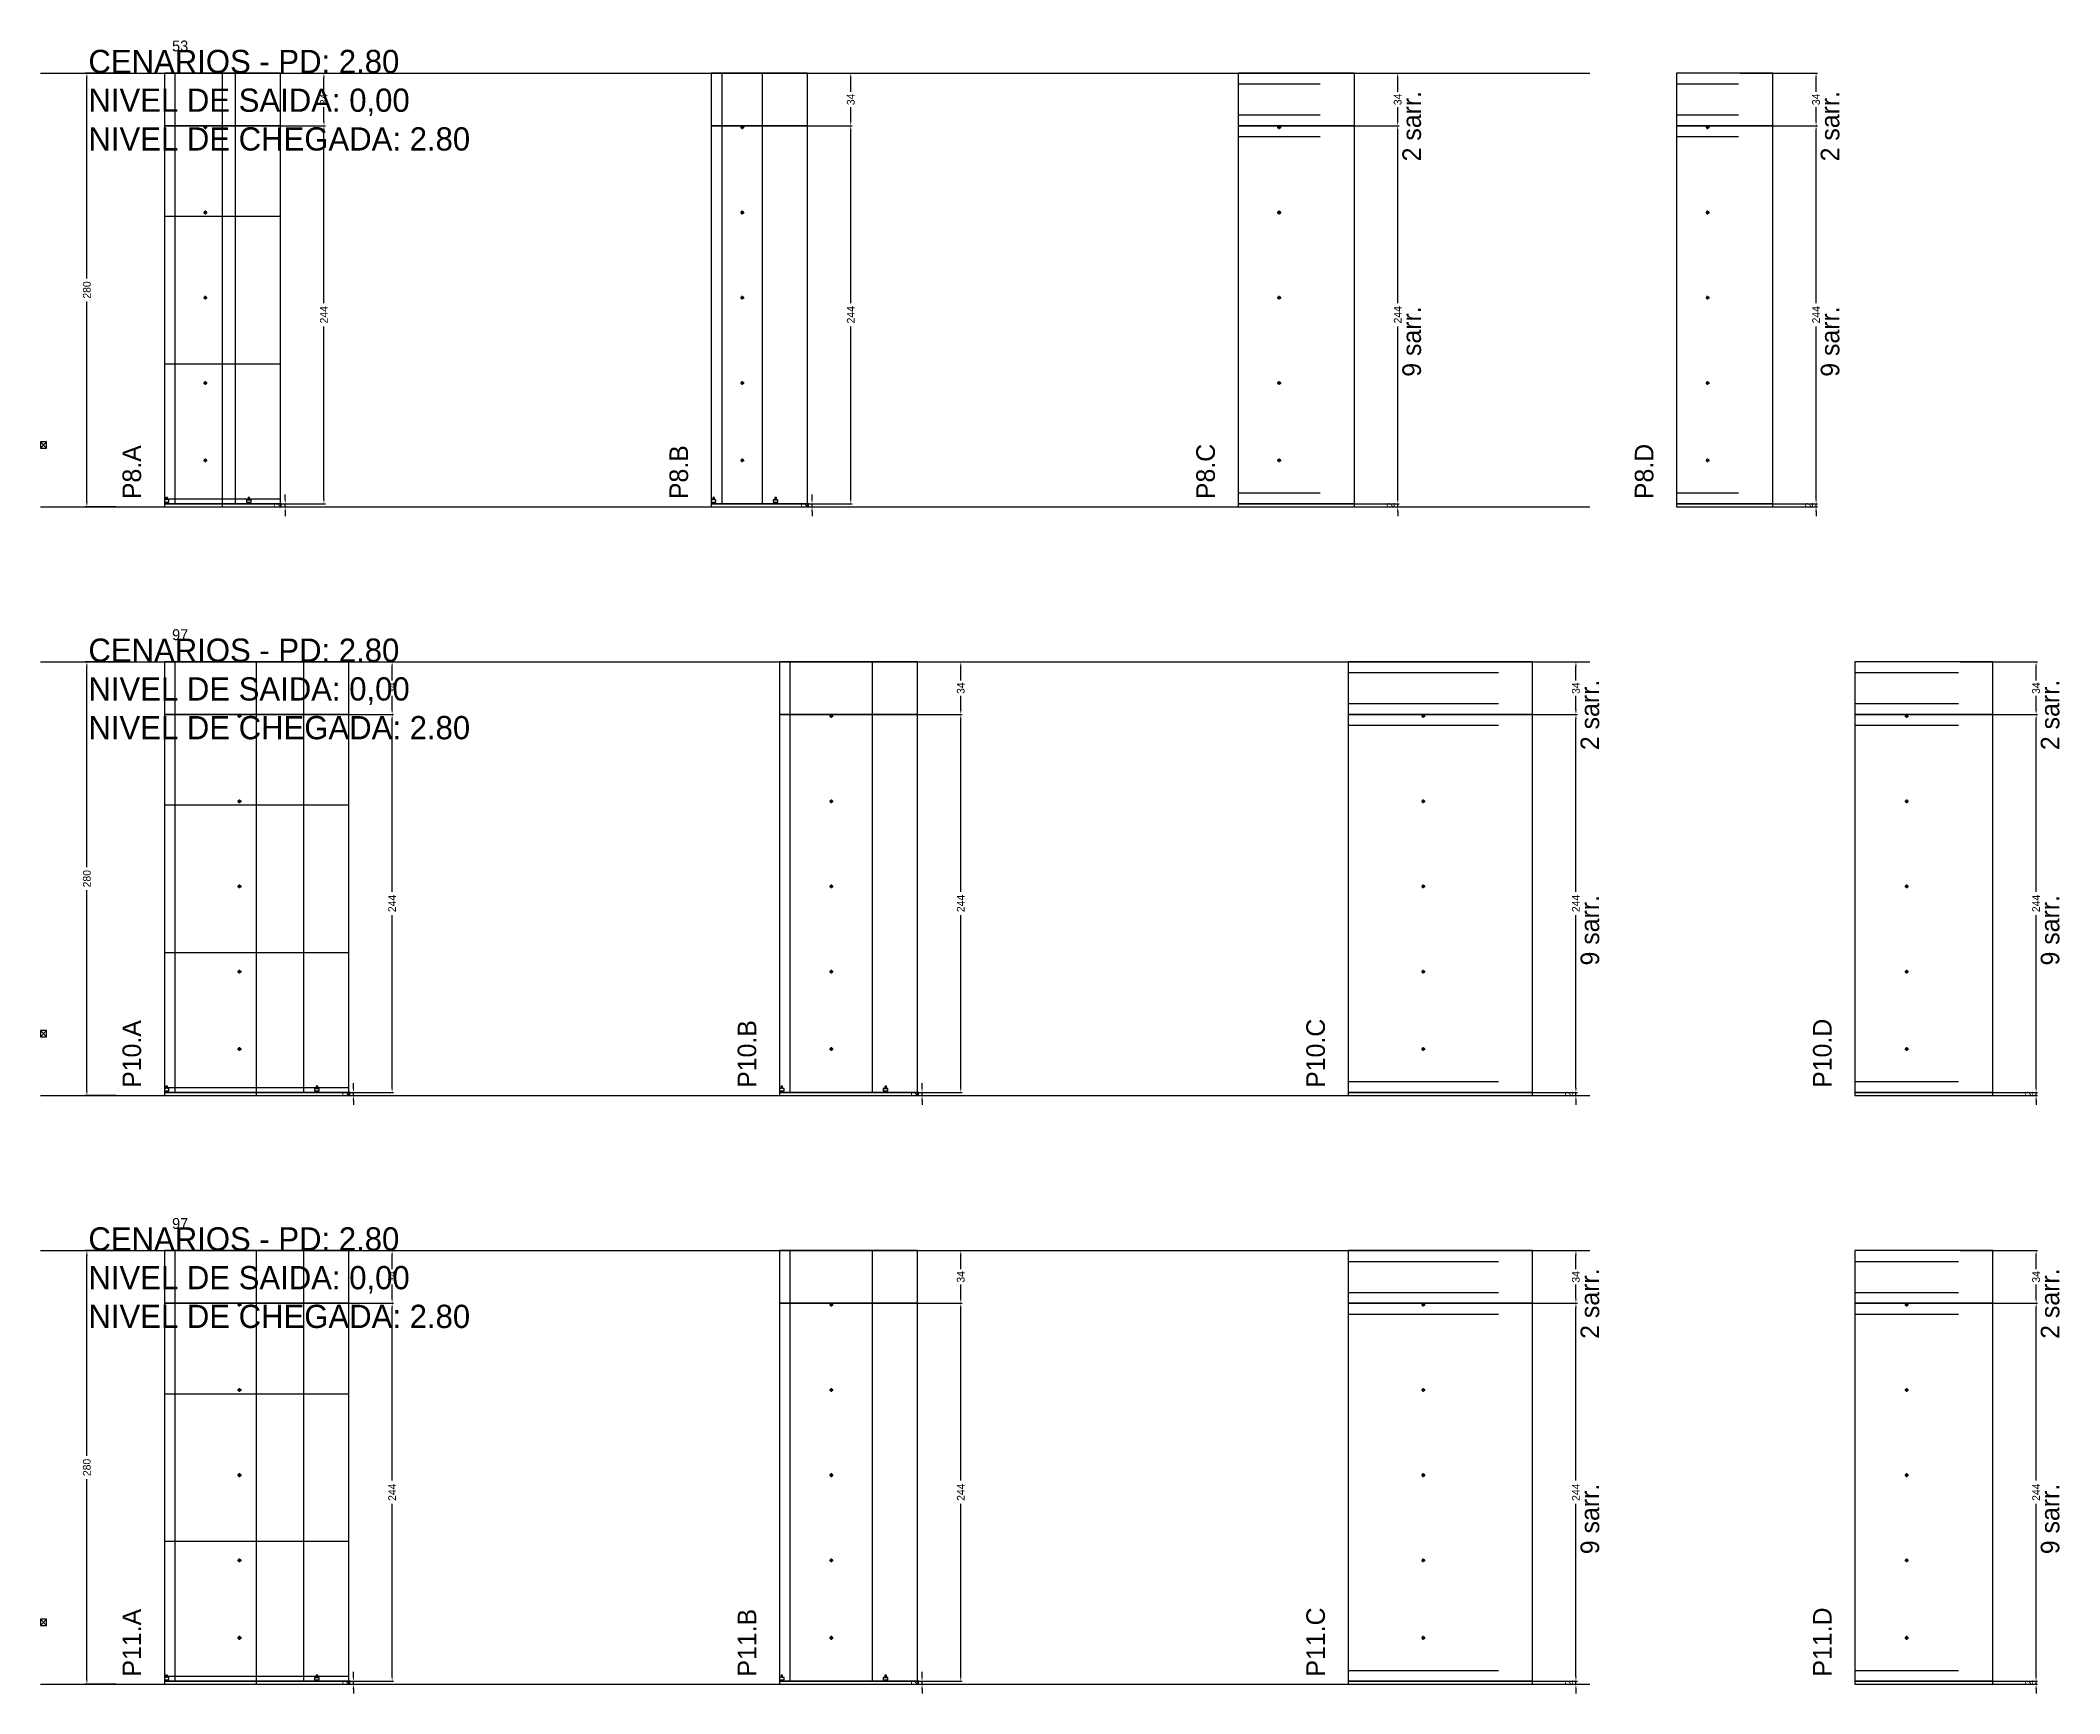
# Model space of a CAD drawing. Header units: centimetres. Extents: x -12000 to 4120, y -3806 to 2716.
# Drawn here: x -7000 to -5697, y -1526 to -459 of the extents above; entities that cross this region are included whole.
import ezdxf

# ---------------------------------------------------------------- set-up
doc = ezdxf.new("R2010")
doc.units = ezdxf.units.CM
doc.linetypes.add('DASHED', pattern=[2, -2])
for name, color, linetype in [('COTA', 241, 'Continuous'), ('COTAS FURACAO', 16, 'Continuous'), ('Madeira', 30, 'Continuous'), ('NOMENCLATURA', 7, 'Continuous'), ('Nível', 160, 'Continuous'), ('Painéis', 200, 'Continuous'), ('Perfil Metálico', 150, 'Continuous'), ('SARR_2.2x7', 40, 'Continuous'), ('SARRAFO DE PRESSAO', 200, 'Continuous'), ('texto', 7, 'Continuous')]:
    doc.layers.add(name, color=color, linetype=linetype)
doc.dimstyles.new('PAINEL-NOVA', dxfattribs={"dimtxt": 5, "dimasz": 3, "dimexe": 1, "dimexo": 1, "dimgap": 1, "dimtad": 1, "dimcen": 2.5, "dimazin": 3, "dimtfac": 1, "dimtmove": 0, "dimatfit": 3})

msp = doc.modelspace()

# ---------------------------------------------------------------- texts
at = {"layer": 'NOMENCLATURA'}
for s, p in [('CENARIOS - PD: 2.80', (-6969, -480)), ('NIVEL DE SAIDA: 0,00', (-6969, -505)), ('NIVEL DE CHEGADA: 2.80', (-6969, -530)), ('CENARIOS - PD: 2.80', (-6969, -860)), ('NIVEL DE SAIDA: 0,00', (-6969, -885)), ('NIVEL DE CHEGADA: 2.80', (-6969, -910)), ('CENARIOS - PD: 2.80', (-6969, -1240)), ('NIVEL DE SAIDA: 0,00', (-6969, -1265)), ('NIVEL DE CHEGADA: 2.80', (-6969, -1290))]:
    msp.add_text(s, height=15, dxfattribs=at).set_placement(p)
for s, p in [('2 sarr.', (-6109, -537)), ('2 sarr.', (-5839, -537)), ('9 sarr.', (-6109, -676)), ('9 sarr.', (-5839, -676)), ('P8.A', (-6935, -755)), ('P8.B', (-6582, -755)), ('P8.C', (-6242, -755)), ('P8.D', (-5959, -755)), ('2 sarr.', (-5994, -917)), ('2 sarr.', (-5697, -917)), ('9 sarr.', (-5994, -1056)), ('9 sarr.', (-5697, -1056)), ('P10.A', (-6935, -1135)), ('P10.B', (-6538, -1135)), ('P10.C', (-6171, -1135)), ('P10.D', (-5844, -1135)), ('2 sarr.', (-5994, -1297)), ('2 sarr.', (-5697, -1297)), ('9 sarr.', (-5994, -1436)), ('9 sarr.', (-5697, -1436)), ('P11.A', (-6935, -1515)), ('P11.B', (-6538, -1515)), ('P11.C', (-6171, -1515)), ('P11.D', (-5844, -1515))]:
    msp.add_text(s, height=12, rotation=90, dxfattribs=at).set_placement(p)
at = {"layer": 'texto'}
for s, p in [('53', (-6915, -466)), ('97', (-6915, -846)), ('97', (-6915, -1226))]:
    msp.add_text(s, height=7, dxfattribs=at).set_placement(p)

# ---------------------------------------------------------------- blocks, each defined once
blk = doc.blocks.new('_CLOSEDFILLED')
at = {"color": 0, "linetype": 'BYBLOCK'}
blk.add_solid([(-1, 0.16), (0, 0), (-1, -0.16)], dxfattribs=at)
blk = doc.blocks.new('*D79')
for p, q in [((-6951, -1240), (-6971, -1240)), ((-6970, -1372.5), (-6970, -1243)), ((-6970, -1517), (-6970, -1387.5)), ((-6951, -1520), (-6971, -1520))]:
    blk.add_line(p, q)
at = {"layer": 'Defpoints'}
for p in [(-6950, -1240), (-6970, -1520), (-6950, -1520)]:
    blk.add_point(p, dxfattribs=at)
at = {"layer": 'COTA', "xscale": 3, "yscale": 3}
for p, rotation in [((-6970, -1240), 90), ((-6970, -1520), 270)]:
    blk.add_blockref('_CLOSEDFILLED', p, dxfattribs=dict(at, rotation=rotation))
at = {"layer": 'COTA', "insert": (-6970, -1380), "char_height": 5, "attachment_point": 5, "rotation": 90}
blk.add_mtext('280', dxfattribs=at)
blk = doc.blocks.new('MULDURA')
at = {"layer": 'Paineis'}
for p, q in [((0, 0), (4, 4)), ((4, 0), (0, 4))]:
    blk.add_line(p, q, dxfattribs=at)
blk.add_lwpolyline([(0, 0), (4, 0), (4, 4), (0, 4)], close=True, dxfattribs=at)
blk = doc.blocks.new('*D81')
for p, q in [((-6822, -1274), (-6772, -1274)), ((-6773, -1388.5), (-6773, -1277)), ((-6773, -1515), (-6773, -1403.5)), ((-6822, -1518), (-6772, -1518))]:
    blk.add_line(p, q)
at = {"layer": 'Defpoints'}
for p in [(-6823, -1274), (-6823, -1518), (-6773, -1518)]:
    blk.add_point(p, dxfattribs=at)
at = {"layer": 'COTA', "xscale": 3, "yscale": 3}
for p, rotation in [((-6773, -1274), 90), ((-6773, -1518), 270)]:
    blk.add_blockref('_CLOSEDFILLED', p, dxfattribs=dict(at, rotation=rotation))
at = {"layer": 'COTA', "insert": (-6773, -1396), "char_height": 5, "attachment_point": 5, "rotation": 90}
blk.add_mtext('244', dxfattribs=at)
blk = doc.blocks.new('*D82')
for p, q in [((-6822, -1240), (-6772, -1240)), ((-6773, -1252), (-6773, -1243)), ((-6773, -1271), (-6773, -1262)), ((-6822, -1274), (-6772, -1274))]:
    blk.add_line(p, q)
at = {"layer": 'Defpoints'}
for p in [(-6823, -1240), (-6823, -1274), (-6773, -1274)]:
    blk.add_point(p, dxfattribs=at)
at = {"layer": 'COTA', "xscale": 3, "yscale": 3}
for p, rotation in [((-6773, -1240), 90), ((-6773, -1274), 270)]:
    blk.add_blockref('_CLOSEDFILLED', p, dxfattribs=dict(at, rotation=rotation))
at = {"layer": 'COTA', "insert": (-6773, -1257), "char_height": 5, "attachment_point": 5, "rotation": 90}
blk.add_mtext('34', dxfattribs=at)
blk = doc.blocks.new('SLIPTEE')
at = {"layer": 'Paineis'}
blk.add_lwpolyline([(0, 0), (3, 0), (3, 1.5), (2, 1.5), (2, 3), (1, 3), (1, 1.5), (0, 1.5)], close=True, dxfattribs=at)
blk = doc.blocks.new('SLIPTDD')
at = {"layer": 'Paineis'}
blk.add_line((0, 1.5), (3, 1.5), dxfattribs=at)
blk.add_lwpolyline([(0, 0), (3, 0), (3, 1.5), (2, 1.5), (2, 3), (1, 3), (1, 1.5), (0, 1.5)], close=True, dxfattribs=at)
blk = doc.blocks.new('furacao')
at = {"layer": 'COTAS FURACAO'}
for p, q in [((-1.2, 0), (1.2, 0)), ((0, -1.2), (0, 1.2))]:
    blk.add_line(p, q, dxfattribs=at)
blk.add_circle((0, 0), 0.8, dxfattribs=at)
blk = doc.blocks.new('*D84')
for p, q in [((-6455, -1274), (-6405, -1274)), ((-6406, -1388.5), (-6406, -1277)), ((-6406, -1515), (-6406, -1403.5)), ((-6455, -1518), (-6405, -1518))]:
    blk.add_line(p, q)
at = {"layer": 'Defpoints'}
for p in [(-6456, -1274), (-6456, -1518), (-6406, -1518)]:
    blk.add_point(p, dxfattribs=at)
at = {"layer": 'COTA', "xscale": 3, "yscale": 3}
for p, rotation in [((-6406, -1274), 90), ((-6406, -1518), 270)]:
    blk.add_blockref('_CLOSEDFILLED', p, dxfattribs=dict(at, rotation=rotation))
at = {"layer": 'COTA', "insert": (-6406, -1396), "char_height": 5, "attachment_point": 5, "rotation": 90}
blk.add_mtext('244', dxfattribs=at)
blk = doc.blocks.new('*D85')
for p, q in [((-6455, -1240), (-6405, -1240)), ((-6406, -1252), (-6406, -1243)), ((-6406, -1271), (-6406, -1262)), ((-6455, -1274), (-6405, -1274))]:
    blk.add_line(p, q)
at = {"layer": 'Defpoints'}
for p in [(-6456, -1240), (-6456, -1274), (-6406, -1274)]:
    blk.add_point(p, dxfattribs=at)
at = {"layer": 'COTA', "xscale": 3, "yscale": 3}
for p, rotation in [((-6406, -1240), 90), ((-6406, -1274), 270)]:
    blk.add_blockref('_CLOSEDFILLED', p, dxfattribs=dict(at, rotation=rotation))
at = {"layer": 'COTA', "insert": (-6406, -1257), "char_height": 5, "attachment_point": 5, "rotation": 90}
blk.add_mtext('34', dxfattribs=at)
blk = doc.blocks.new('*D87')
for p, q in [((-6058, -1274), (-6008, -1274)), ((-6009, -1388.5), (-6009, -1277)), ((-6009, -1515), (-6009, -1403.5)), ((-6058, -1518), (-6008, -1518))]:
    blk.add_line(p, q)
at = {"layer": 'Defpoints'}
for p in [(-6059, -1274), (-6059, -1518), (-6009, -1518)]:
    blk.add_point(p, dxfattribs=at)
at = {"layer": 'COTA', "xscale": 3, "yscale": 3}
for p, rotation in [((-6009, -1274), 90), ((-6009, -1518), 270)]:
    blk.add_blockref('_CLOSEDFILLED', p, dxfattribs=dict(at, rotation=rotation))
at = {"layer": 'COTA', "insert": (-6009, -1396), "char_height": 5, "attachment_point": 5, "rotation": 90}
blk.add_mtext('244', dxfattribs=at)
blk = doc.blocks.new('*D88')
for p, q in [((-6058, -1240), (-6008, -1240)), ((-6009, -1252), (-6009, -1243)), ((-6009, -1271), (-6009, -1262)), ((-6058, -1274), (-6008, -1274))]:
    blk.add_line(p, q)
at = {"layer": 'Defpoints'}
for p in [(-6059, -1240), (-6059, -1274), (-6009, -1274)]:
    blk.add_point(p, dxfattribs=at)
at = {"layer": 'COTA', "xscale": 3, "yscale": 3}
for p, rotation in [((-6009, -1240), 90), ((-6009, -1274), 270)]:
    blk.add_blockref('_CLOSEDFILLED', p, dxfattribs=dict(at, rotation=rotation))
at = {"layer": 'COTA', "insert": (-6009, -1257), "char_height": 5, "attachment_point": 5, "rotation": 90}
blk.add_mtext('34', dxfattribs=at)
blk = doc.blocks.new('*D90')
for p, q in [((-5761, -1274), (-5711, -1274)), ((-5712, -1388.5), (-5712, -1277)), ((-5712, -1515), (-5712, -1403.5)), ((-5761, -1518), (-5711, -1518))]:
    blk.add_line(p, q)
at = {"layer": 'Defpoints'}
for p in [(-5762, -1274), (-5762, -1518), (-5712, -1518)]:
    blk.add_point(p, dxfattribs=at)
at = {"layer": 'COTA', "xscale": 3, "yscale": 3}
for p, rotation in [((-5712, -1274), 90), ((-5712, -1518), 270)]:
    blk.add_blockref('_CLOSEDFILLED', p, dxfattribs=dict(at, rotation=rotation))
at = {"layer": 'COTA', "insert": (-5712, -1396), "char_height": 5, "attachment_point": 5, "rotation": 90}
blk.add_mtext('244', dxfattribs=at)
blk = doc.blocks.new('*D91')
for p, q in [((-5761, -1240), (-5711, -1240)), ((-5712, -1252), (-5712, -1243)), ((-5712, -1271), (-5712, -1262)), ((-5761, -1274), (-5711, -1274))]:
    blk.add_line(p, q)
at = {"layer": 'Defpoints'}
for p in [(-5762, -1240), (-5762, -1274), (-5712, -1274)]:
    blk.add_point(p, dxfattribs=at)
at = {"layer": 'COTA', "xscale": 3, "yscale": 3}
for p, rotation in [((-5712, -1240), 90), ((-5712, -1274), 270)]:
    blk.add_blockref('_CLOSEDFILLED', p, dxfattribs=dict(at, rotation=rotation))
at = {"layer": 'COTA', "insert": (-5712, -1257), "char_height": 5, "attachment_point": 5, "rotation": 90}
blk.add_mtext('34', dxfattribs=at)
blk = doc.blocks.new('*D53')
for p, q in [((-6951, -860), (-6971, -860)), ((-6970, -992.5), (-6970, -863)), ((-6970, -1137), (-6970, -1007.5)), ((-6951, -1140), (-6971, -1140))]:
    blk.add_line(p, q)
at = {"layer": 'Defpoints'}
for p in [(-6950, -860), (-6970, -1140), (-6950, -1140)]:
    blk.add_point(p, dxfattribs=at)
at = {"layer": 'COTA', "xscale": 3, "yscale": 3}
for p, rotation in [((-6970, -860), 90), ((-6970, -1140), 270)]:
    blk.add_blockref('_CLOSEDFILLED', p, dxfattribs=dict(at, rotation=rotation))
at = {"layer": 'COTA', "insert": (-6970, -1000), "char_height": 5, "attachment_point": 5, "rotation": 90}
blk.add_mtext('280', dxfattribs=at)
blk = doc.blocks.new('*D55')
for p, q in [((-6822, -894), (-6772, -894)), ((-6773, -1008.5), (-6773, -897)), ((-6773, -1135), (-6773, -1023.5)), ((-6822, -1138), (-6772, -1138))]:
    blk.add_line(p, q)
at = {"layer": 'Defpoints'}
for p in [(-6823, -894), (-6823, -1138), (-6773, -1138)]:
    blk.add_point(p, dxfattribs=at)
at = {"layer": 'COTA', "xscale": 3, "yscale": 3}
for p, rotation in [((-6773, -894), 90), ((-6773, -1138), 270)]:
    blk.add_blockref('_CLOSEDFILLED', p, dxfattribs=dict(at, rotation=rotation))
at = {"layer": 'COTA', "insert": (-6773, -1016), "char_height": 5, "attachment_point": 5, "rotation": 90}
blk.add_mtext('244', dxfattribs=at)
blk = doc.blocks.new('*D56')
for p, q in [((-6822, -860), (-6772, -860)), ((-6773, -872), (-6773, -863)), ((-6773, -891), (-6773, -882)), ((-6822, -894), (-6772, -894))]:
    blk.add_line(p, q)
at = {"layer": 'Defpoints'}
for p in [(-6823, -860), (-6823, -894), (-6773, -894)]:
    blk.add_point(p, dxfattribs=at)
at = {"layer": 'COTA', "xscale": 3, "yscale": 3}
for p, rotation in [((-6773, -860), 90), ((-6773, -894), 270)]:
    blk.add_blockref('_CLOSEDFILLED', p, dxfattribs=dict(at, rotation=rotation))
at = {"layer": 'COTA', "insert": (-6773, -877), "char_height": 5, "attachment_point": 5, "rotation": 90}
blk.add_mtext('34', dxfattribs=at)
blk = doc.blocks.new('*D58')
for p, q in [((-6455, -894), (-6405, -894)), ((-6406, -1008.5), (-6406, -897)), ((-6406, -1135), (-6406, -1023.5)), ((-6455, -1138), (-6405, -1138))]:
    blk.add_line(p, q)
at = {"layer": 'Defpoints'}
for p in [(-6456, -894), (-6456, -1138), (-6406, -1138)]:
    blk.add_point(p, dxfattribs=at)
at = {"layer": 'COTA', "xscale": 3, "yscale": 3}
for p, rotation in [((-6406, -894), 90), ((-6406, -1138), 270)]:
    blk.add_blockref('_CLOSEDFILLED', p, dxfattribs=dict(at, rotation=rotation))
at = {"layer": 'COTA', "insert": (-6406, -1016), "char_height": 5, "attachment_point": 5, "rotation": 90}
blk.add_mtext('244', dxfattribs=at)
blk = doc.blocks.new('*D59')
for p, q in [((-6455, -860), (-6405, -860)), ((-6406, -872), (-6406, -863)), ((-6406, -891), (-6406, -882)), ((-6455, -894), (-6405, -894))]:
    blk.add_line(p, q)
at = {"layer": 'Defpoints'}
for p in [(-6456, -860), (-6456, -894), (-6406, -894)]:
    blk.add_point(p, dxfattribs=at)
at = {"layer": 'COTA', "xscale": 3, "yscale": 3}
for p, rotation in [((-6406, -860), 90), ((-6406, -894), 270)]:
    blk.add_blockref('_CLOSEDFILLED', p, dxfattribs=dict(at, rotation=rotation))
at = {"layer": 'COTA', "insert": (-6406, -877), "char_height": 5, "attachment_point": 5, "rotation": 90}
blk.add_mtext('34', dxfattribs=at)
blk = doc.blocks.new('*D61')
for p, q in [((-6058, -894), (-6008, -894)), ((-6009, -1008.5), (-6009, -897)), ((-6009, -1135), (-6009, -1023.5)), ((-6058, -1138), (-6008, -1138))]:
    blk.add_line(p, q)
at = {"layer": 'Defpoints'}
for p in [(-6059, -894), (-6059, -1138), (-6009, -1138)]:
    blk.add_point(p, dxfattribs=at)
at = {"layer": 'COTA', "xscale": 3, "yscale": 3}
for p, rotation in [((-6009, -894), 90), ((-6009, -1138), 270)]:
    blk.add_blockref('_CLOSEDFILLED', p, dxfattribs=dict(at, rotation=rotation))
at = {"layer": 'COTA', "insert": (-6009, -1016), "char_height": 5, "attachment_point": 5, "rotation": 90}
blk.add_mtext('244', dxfattribs=at)
blk = doc.blocks.new('*D62')
for p, q in [((-6058, -860), (-6008, -860)), ((-6009, -872), (-6009, -863)), ((-6009, -891), (-6009, -882)), ((-6058, -894), (-6008, -894))]:
    blk.add_line(p, q)
at = {"layer": 'Defpoints'}
for p in [(-6059, -860), (-6059, -894), (-6009, -894)]:
    blk.add_point(p, dxfattribs=at)
at = {"layer": 'COTA', "xscale": 3, "yscale": 3}
for p, rotation in [((-6009, -860), 90), ((-6009, -894), 270)]:
    blk.add_blockref('_CLOSEDFILLED', p, dxfattribs=dict(at, rotation=rotation))
at = {"layer": 'COTA', "insert": (-6009, -877), "char_height": 5, "attachment_point": 5, "rotation": 90}
blk.add_mtext('34', dxfattribs=at)
blk = doc.blocks.new('*D64')
for p, q in [((-5761, -894), (-5711, -894)), ((-5712, -1008.5), (-5712, -897)), ((-5712, -1135), (-5712, -1023.5)), ((-5761, -1138), (-5711, -1138))]:
    blk.add_line(p, q)
at = {"layer": 'Defpoints'}
for p in [(-5762, -894), (-5762, -1138), (-5712, -1138)]:
    blk.add_point(p, dxfattribs=at)
at = {"layer": 'COTA', "xscale": 3, "yscale": 3}
for p, rotation in [((-5712, -894), 90), ((-5712, -1138), 270)]:
    blk.add_blockref('_CLOSEDFILLED', p, dxfattribs=dict(at, rotation=rotation))
at = {"layer": 'COTA', "insert": (-5712, -1016), "char_height": 5, "attachment_point": 5, "rotation": 90}
blk.add_mtext('244', dxfattribs=at)
blk = doc.blocks.new('*D65')
for p, q in [((-5761, -860), (-5711, -860)), ((-5712, -872), (-5712, -863)), ((-5712, -891), (-5712, -882)), ((-5761, -894), (-5711, -894))]:
    blk.add_line(p, q)
at = {"layer": 'Defpoints'}
for p in [(-5762, -860), (-5762, -894), (-5712, -894)]:
    blk.add_point(p, dxfattribs=at)
at = {"layer": 'COTA', "xscale": 3, "yscale": 3}
for p, rotation in [((-5712, -860), 90), ((-5712, -894), 270)]:
    blk.add_blockref('_CLOSEDFILLED', p, dxfattribs=dict(at, rotation=rotation))
at = {"layer": 'COTA', "insert": (-5712, -877), "char_height": 5, "attachment_point": 5, "rotation": 90}
blk.add_mtext('34', dxfattribs=at)
blk = doc.blocks.new('*D27')
for p, q in [((-6951, -480), (-6971, -480)), ((-6970, -612.5), (-6970, -483)), ((-6970, -757), (-6970, -627.5)), ((-6951, -760), (-6971, -760))]:
    blk.add_line(p, q)
at = {"layer": 'Defpoints'}
for p in [(-6950, -480), (-6970, -760), (-6950, -760)]:
    blk.add_point(p, dxfattribs=at)
at = {"layer": 'COTA', "xscale": 3, "yscale": 3}
for p, rotation in [((-6970, -480), 90), ((-6970, -760), 270)]:
    blk.add_blockref('_CLOSEDFILLED', p, dxfattribs=dict(at, rotation=rotation))
at = {"layer": 'COTA', "insert": (-6970, -620), "char_height": 5, "attachment_point": 5, "rotation": 90}
blk.add_mtext('280', dxfattribs=at)
blk = doc.blocks.new('*D29')
for p, q in [((-6866, -514), (-6816, -514)), ((-6817, -628.5), (-6817, -517)), ((-6817, -755), (-6817, -643.5)), ((-6866, -758), (-6816, -758))]:
    blk.add_line(p, q)
at = {"layer": 'Defpoints'}
for p in [(-6867, -514), (-6867, -758), (-6817, -758)]:
    blk.add_point(p, dxfattribs=at)
at = {"layer": 'COTA', "xscale": 3, "yscale": 3}
for p, rotation in [((-6817, -514), 90), ((-6817, -758), 270)]:
    blk.add_blockref('_CLOSEDFILLED', p, dxfattribs=dict(at, rotation=rotation))
at = {"layer": 'COTA', "insert": (-6817, -636), "char_height": 5, "attachment_point": 5, "rotation": 90}
blk.add_mtext('244', dxfattribs=at)
blk = doc.blocks.new('*D30')
for p, q in [((-6866, -480), (-6816, -480)), ((-6817, -492), (-6817, -483)), ((-6817, -511), (-6817, -502)), ((-6866, -514), (-6816, -514))]:
    blk.add_line(p, q)
at = {"layer": 'Defpoints'}
for p in [(-6867, -480), (-6867, -514), (-6817, -514)]:
    blk.add_point(p, dxfattribs=at)
at = {"layer": 'COTA', "xscale": 3, "yscale": 3}
for p, rotation in [((-6817, -480), 90), ((-6817, -514), 270)]:
    blk.add_blockref('_CLOSEDFILLED', p, dxfattribs=dict(at, rotation=rotation))
at = {"layer": 'COTA', "insert": (-6817, -497), "char_height": 5, "attachment_point": 5, "rotation": 90}
blk.add_mtext('34', dxfattribs=at)
blk = doc.blocks.new('*D32')
for p, q in [((-6526, -514), (-6476, -514)), ((-6477, -628.5), (-6477, -517)), ((-6477, -755), (-6477, -643.5)), ((-6526, -758), (-6476, -758))]:
    blk.add_line(p, q)
at = {"layer": 'Defpoints'}
for p in [(-6527, -514), (-6527, -758), (-6477, -758)]:
    blk.add_point(p, dxfattribs=at)
at = {"layer": 'COTA', "xscale": 3, "yscale": 3}
for p, rotation in [((-6477, -514), 90), ((-6477, -758), 270)]:
    blk.add_blockref('_CLOSEDFILLED', p, dxfattribs=dict(at, rotation=rotation))
at = {"layer": 'COTA', "insert": (-6477, -636), "char_height": 5, "attachment_point": 5, "rotation": 90}
blk.add_mtext('244', dxfattribs=at)
blk = doc.blocks.new('*D33')
for p, q in [((-6526, -480), (-6476, -480)), ((-6477, -492), (-6477, -483)), ((-6477, -511), (-6477, -502)), ((-6526, -514), (-6476, -514))]:
    blk.add_line(p, q)
at = {"layer": 'Defpoints'}
for p in [(-6527, -480), (-6527, -514), (-6477, -514)]:
    blk.add_point(p, dxfattribs=at)
at = {"layer": 'COTA', "xscale": 3, "yscale": 3}
for p, rotation in [((-6477, -480), 90), ((-6477, -514), 270)]:
    blk.add_blockref('_CLOSEDFILLED', p, dxfattribs=dict(at, rotation=rotation))
at = {"layer": 'COTA', "insert": (-6477, -497), "char_height": 5, "attachment_point": 5, "rotation": 90}
blk.add_mtext('34', dxfattribs=at)
blk = doc.blocks.new('*D35')
for p, q in [((-6173, -514), (-6123, -514)), ((-6124, -628.5), (-6124, -517)), ((-6124, -755), (-6124, -643.5)), ((-6173, -758), (-6123, -758))]:
    blk.add_line(p, q)
at = {"layer": 'Defpoints'}
for p in [(-6174, -514), (-6174, -758), (-6124, -758)]:
    blk.add_point(p, dxfattribs=at)
at = {"layer": 'COTA', "xscale": 3, "yscale": 3}
for p, rotation in [((-6124, -514), 90), ((-6124, -758), 270)]:
    blk.add_blockref('_CLOSEDFILLED', p, dxfattribs=dict(at, rotation=rotation))
at = {"layer": 'COTA', "insert": (-6124, -636), "char_height": 5, "attachment_point": 5, "rotation": 90}
blk.add_mtext('244', dxfattribs=at)
blk = doc.blocks.new('*D36')
for p, q in [((-6173, -480), (-6123, -480)), ((-6124, -492), (-6124, -483)), ((-6124, -511), (-6124, -502)), ((-6173, -514), (-6123, -514))]:
    blk.add_line(p, q)
at = {"layer": 'Defpoints'}
for p in [(-6174, -480), (-6174, -514), (-6124, -514)]:
    blk.add_point(p, dxfattribs=at)
at = {"layer": 'COTA', "xscale": 3, "yscale": 3}
for p, rotation in [((-6124, -480), 90), ((-6124, -514), 270)]:
    blk.add_blockref('_CLOSEDFILLED', p, dxfattribs=dict(at, rotation=rotation))
at = {"layer": 'COTA', "insert": (-6124, -497), "char_height": 5, "attachment_point": 5, "rotation": 90}
blk.add_mtext('34', dxfattribs=at)
blk = doc.blocks.new('*D38')
for p, q in [((-5903, -514), (-5853, -514)), ((-5854, -628.5), (-5854, -517)), ((-5854, -755), (-5854, -643.5)), ((-5903, -758), (-5853, -758))]:
    blk.add_line(p, q)
at = {"layer": 'Defpoints'}
for p in [(-5904, -514), (-5904, -758), (-5854, -758)]:
    blk.add_point(p, dxfattribs=at)
at = {"layer": 'COTA', "xscale": 3, "yscale": 3}
for p, rotation in [((-5854, -514), 90), ((-5854, -758), 270)]:
    blk.add_blockref('_CLOSEDFILLED', p, dxfattribs=dict(at, rotation=rotation))
at = {"layer": 'COTA', "insert": (-5854, -636), "char_height": 5, "attachment_point": 5, "rotation": 90}
blk.add_mtext('244', dxfattribs=at)
blk = doc.blocks.new('*D39')
for p, q in [((-5903, -480), (-5853, -480)), ((-5854, -492), (-5854, -483)), ((-5854, -511), (-5854, -502)), ((-5903, -514), (-5853, -514))]:
    blk.add_line(p, q)
at = {"layer": 'Defpoints'}
for p in [(-5904, -480), (-5904, -514), (-5854, -514)]:
    blk.add_point(p, dxfattribs=at)
at = {"layer": 'COTA', "xscale": 3, "yscale": 3}
for p, rotation in [((-5854, -480), 90), ((-5854, -514), 270)]:
    blk.add_blockref('_CLOSEDFILLED', p, dxfattribs=dict(at, rotation=rotation))
at = {"layer": 'COTA', "insert": (-5854, -497), "char_height": 5, "attachment_point": 5, "rotation": 90}
blk.add_mtext('34', dxfattribs=at)

# ---------------------------------------------------------------- dimensions: what is measured, and where the dimension line sits
at = {"layer": 'COTA'}
for base, p1, p2, picture, middle in [((-6970, -760), (-6950, -760), (-6950, -480), '*D27', (-6970, -620)), ((-6817, -514), (-6867, -514), (-6867, -480), '*D30', (-6817, -497)), ((-6477, -514), (-6527, -514), (-6527, -480), '*D33', (-6477, -497)), ((-6124, -514), (-6174, -514), (-6174, -480), '*D36', (-6124, -497)), ((-5854, -514), (-5904, -514), (-5904, -480), '*D39', (-5854, -497)), ((-6817, -758), (-6867, -758), (-6867, -514), '*D29', (-6817, -636)), ((-6477, -758), (-6527, -758), (-6527, -514), '*D32', (-6477, -636)), ((-6124, -758), (-6174, -758), (-6174, -514), '*D35', (-6124, -636)), ((-5854, -758), (-5904, -758), (-5904, -514), '*D38', (-5854, -636)), ((-6970, -1140), (-6950, -1140), (-6950, -860), '*D53', (-6970, -1000)), ((-6773, -894), (-6823, -894), (-6823, -860), '*D56', (-6773, -877)), ((-6406, -894), (-6456, -894), (-6456, -860), '*D59', (-6406, -877)), ((-6009, -894), (-6059, -894), (-6059, -860), '*D62', (-6009, -877)), ((-5712, -894), (-5762, -894), (-5762, -860), '*D65', (-5712, -877)), ((-6773, -1138), (-6823, -1138), (-6823, -894), '*D55', (-6773, -1016)), ((-6406, -1138), (-6456, -1138), (-6456, -894), '*D58', (-6406, -1016)), ((-6009, -1138), (-6059, -1138), (-6059, -894), '*D61', (-6009, -1016)), ((-5712, -1138), (-5762, -1138), (-5762, -894), '*D64', (-5712, -1016)), ((-6970, -1520), (-6950, -1520), (-6950, -1240), '*D79', (-6970, -1380)), ((-6773, -1274), (-6823, -1274), (-6823, -1240), '*D82', (-6773, -1257)), ((-6406, -1274), (-6456, -1274), (-6456, -1240), '*D85', (-6406, -1257)), ((-6009, -1274), (-6059, -1274), (-6059, -1240), '*D88', (-6009, -1257)), ((-5712, -1274), (-5762, -1274), (-5762, -1240), '*D91', (-5712, -1257)), ((-6773, -1518), (-6823, -1518), (-6823, -1274), '*D81', (-6773, -1396)), ((-6406, -1518), (-6456, -1518), (-6456, -1274), '*D84', (-6406, -1396)), ((-6009, -1518), (-6059, -1518), (-6059, -1274), '*D87', (-6009, -1396)), ((-5712, -1518), (-5762, -1518), (-5762, -1274), '*D90', (-5712, -1396))]:
    dim = msp.add_linear_dim(base=base, p1=p1, p2=p2, angle=90, dimstyle='PAINEL-NOVA', dxfattribs=at)
    dim.commit()
    dim.dimension.update_dxf_attribs({"geometry": picture, "text_midpoint": middle})
for base, p1, p2 in [((-6842, -760), (-6867, -760), (-6867, -758)), ((-6502, -760), (-6527, -760), (-6527, -758)), ((-6124, -760), (-6174, -760), (-6174, -758)), ((-5854, -760), (-5904, -760), (-5904, -758)), ((-6798, -1140), (-6823, -1140), (-6823, -1138)), ((-6431, -1140), (-6456, -1140), (-6456, -1138)), ((-6009, -1140), (-6059, -1140), (-6059, -1138)), ((-5712, -1140), (-5762, -1140), (-5762, -1138)), ((-6798, -1520), (-6823, -1520), (-6823, -1518)), ((-6431, -1520), (-6456, -1520), (-6456, -1518)), ((-6009, -1520), (-6059, -1520), (-6059, -1518)), ((-5712, -1520), (-5762, -1520), (-5762, -1518))]:
    msp.add_linear_dim(base=base, p1=p1, p2=p2, angle=90, dimstyle='PAINEL-NOVA', dxfattribs=at).render()

# ---------------------------------------------------------------- linework, layer by layer
at = {"layer": 'Madeira'}
for points in [[(-6920, -572.4), (-6845, -572.4)], [(-6920, -667.6), (-6845, -667.6)], [(-6920, -952.4), (-6801, -952.4)], [(-6920, -1047.6), (-6801, -1047.6)], [(-6920, -1332.4), (-6801, -1332.4)], [(-6920, -1427.6), (-6801, -1427.6)]]:
    msp.add_lwpolyline(points, dxfattribs=at)
at = {"layer": 'Nível', "linetype": 'DASHED'}
for points in [[(-7000, -480), (-6000, -480)], [(-7000, -760), (-6000, -760)], [(-7000, -860), (-6000, -860)], [(-7000, -1140), (-6000, -1140)], [(-7000, -1240), (-6000, -1240)], [(-7000, -1520), (-6000, -1520)]]:
    msp.add_lwpolyline(points, dxfattribs=at)
at = {"layer": 'Painéis'}
for points in [[(-6920, -514), (-6845, -514), (-6845, -480), (-6920, -480)], [(-6920, -760), (-6845, -760), (-6845, -480), (-6920, -480)], [(-6567, -514), (-6505, -514), (-6505, -480), (-6567, -480)], [(-6227, -514), (-6152, -514), (-6152, -480), (-6227, -480)], [(-5944, -514), (-5882, -514), (-5882, -480), (-5944, -480)], [(-6920, -758), (-6845, -758), (-6845, -514), (-6920, -514)], [(-6567, -758), (-6505, -758), (-6505, -514), (-6567, -514)], [(-6227, -758), (-6152, -758), (-6152, -514), (-6227, -514)], [(-5944, -758), (-5882, -758), (-5882, -514), (-5944, -514)], [(-6920, -760), (-6845, -760), (-6845, -758), (-6920, -758)], [(-6567, -760), (-6505, -760), (-6505, -758), (-6567, -758)], [(-6227, -760), (-6152, -760), (-6152, -758), (-6227, -758)], [(-5944, -760), (-5882, -760), (-5882, -758), (-5944, -758)], [(-6920, -894), (-6801, -894), (-6801, -860), (-6920, -860)], [(-6920, -1140), (-6801, -1140), (-6801, -860), (-6920, -860)], [(-6523, -894), (-6434, -894), (-6434, -860), (-6523, -860)], [(-6156, -894), (-6037, -894), (-6037, -860), (-6156, -860)], [(-5829, -894), (-5740, -894), (-5740, -860), (-5829, -860)], [(-6920, -1138), (-6801, -1138), (-6801, -894), (-6920, -894)], [(-6523, -1138), (-6434, -1138), (-6434, -894), (-6523, -894)], [(-6156, -1138), (-6037, -1138), (-6037, -894), (-6156, -894)], [(-5829, -1138), (-5740, -1138), (-5740, -894), (-5829, -894)], [(-6920, -1140), (-6801, -1140), (-6801, -1138), (-6920, -1138)], [(-6523, -1140), (-6434, -1140), (-6434, -1138), (-6523, -1138)], [(-6156, -1140), (-6037, -1140), (-6037, -1138), (-6156, -1138)], [(-5829, -1140), (-5740, -1140), (-5740, -1138), (-5829, -1138)], [(-6920, -1274), (-6801, -1274), (-6801, -1240), (-6920, -1240)], [(-6920, -1520), (-6801, -1520), (-6801, -1240), (-6920, -1240)], [(-6523, -1274), (-6434, -1274), (-6434, -1240), (-6523, -1240)], [(-6156, -1274), (-6037, -1274), (-6037, -1240), (-6156, -1240)], [(-5829, -1274), (-5740, -1274), (-5740, -1240), (-5829, -1240)], [(-6920, -1518), (-6801, -1518), (-6801, -1274), (-6920, -1274)], [(-6523, -1518), (-6434, -1518), (-6434, -1274), (-6523, -1274)], [(-6156, -1518), (-6037, -1518), (-6037, -1274), (-6156, -1274)], [(-5829, -1518), (-5740, -1518), (-5740, -1274), (-5829, -1274)], [(-6920, -1520), (-6801, -1520), (-6801, -1518), (-6920, -1518)], [(-6523, -1520), (-6434, -1520), (-6434, -1518), (-6523, -1518)], [(-6156, -1520), (-6037, -1520), (-6037, -1518), (-6156, -1518)], [(-5829, -1520), (-5740, -1520), (-5740, -1518), (-5829, -1518)]]:
    msp.add_lwpolyline(points, close=True, dxfattribs=at)
at = {"layer": 'Perfil Metálico'}
for p, q in [((-6882.5, -760), (-6882.5, -480)), ((-6860.5, -1140), (-6860.5, -860)), ((-6860.5, -1520), (-6860.5, -1240))]:
    msp.add_line(p, q, dxfattribs=at)
at = {"layer": 'SARR_2.2x7'}
for points in [[(-6913, -514), (-6913, -480)], [(-6874, -514), (-6874, -480)], [(-6560, -514), (-6560, -480)], [(-6534, -514), (-6534, -480)], [(-6227, -487), (-6174, -487)], [(-5944, -487), (-5904, -487)], [(-6227, -507), (-6174, -507)], [(-5944, -507), (-5904, -507)], [(-6227, -521), (-6174, -521)], [(-5944, -521), (-5904, -521)], [(-6227, -751), (-6174, -751)], [(-5944, -751), (-5904, -751)], [(-6913, -894), (-6913, -860)], [(-6830, -894), (-6830, -860)], [(-6516, -894), (-6516, -860)], [(-6463, -894), (-6463, -860)], [(-6156, -867), (-6059, -867)], [(-5829, -867), (-5762, -867)], [(-6156, -887), (-6059, -887)], [(-5829, -887), (-5762, -887)], [(-6156, -901), (-6059, -901)], [(-5829, -901), (-5762, -901)], [(-6156, -1131), (-6059, -1131)], [(-5829, -1131), (-5762, -1131)], [(-6913, -1274), (-6913, -1240)], [(-6830, -1274), (-6830, -1240)], [(-6516, -1274), (-6516, -1240)], [(-6463, -1274), (-6463, -1240)], [(-6156, -1247), (-6059, -1247)], [(-5829, -1247), (-5762, -1247)], [(-6156, -1267), (-6059, -1267)], [(-5829, -1267), (-5762, -1267)], [(-6156, -1281), (-6059, -1281)], [(-5829, -1281), (-5762, -1281)], [(-6156, -1511), (-6059, -1511)], [(-5829, -1511), (-5762, -1511)]]:
    msp.add_lwpolyline(points, dxfattribs=at)
at = {"layer": 'SARR_2.2x7', "linetype": 'DASHED'}
for points in [[(-6913, -758), (-6913, -514)], [(-6874, -758), (-6874, -514)], [(-6560, -758), (-6560, -514)], [(-6534, -758), (-6534, -514)], [(-6913, -1138), (-6913, -894)], [(-6830, -1138), (-6830, -894)], [(-6516, -1138), (-6516, -894)], [(-6463, -1138), (-6463, -894)], [(-6913, -1518), (-6913, -1274)], [(-6830, -1518), (-6830, -1274)], [(-6516, -1518), (-6516, -1274)], [(-6463, -1518), (-6463, -1274)]]:
    msp.add_lwpolyline(points, dxfattribs=at)
at = {"layer": 'SARRAFO DE PRESSAO'}
for points in [[(-6920, -760), (-6845, -760), (-6845, -755), (-6920, -755)], [(-6920, -1140), (-6801, -1140), (-6801, -1135), (-6920, -1135)], [(-6920, -1520), (-6801, -1520), (-6801, -1515), (-6920, -1515)]]:
    msp.add_lwpolyline(points, close=True, dxfattribs=at)

# ---------------------------------------------------------------- block references
at = {"layer": 'COTA'}
for name, p in [('furacao', (-6893.5, -515)), ('furacao', (-6547, -515)), ('furacao', (-6200.5, -515)), ('furacao', (-5924, -515)), ('furacao', (-6893.5, -570)), ('furacao', (-6547, -570)), ('furacao', (-6200.5, -570)), ('furacao', (-5924, -570)), ('furacao', (-6893.5, -625)), ('furacao', (-6547, -625)), ('furacao', (-6200.5, -625)), ('furacao', (-5924, -625)), ('furacao', (-6893.5, -680)), ('furacao', (-6547, -680)), ('furacao', (-6200.5, -680)), ('furacao', (-5924, -680)), ('MULDURA', (-7000, -722)), ('furacao', (-6893.5, -730)), ('furacao', (-6547, -730)), ('furacao', (-6200.5, -730)), ('furacao', (-5924, -730)), ('SLIPTEE', (-6920, -757)), ('SLIPTDD', (-6867, -757)), ('SLIPTEE', (-6567, -757)), ('SLIPTDD', (-6527, -757)), ('furacao', (-6871.5, -895)), ('furacao', (-6489.5, -895)), ('furacao', (-6107.5, -895)), ('furacao', (-5795.5, -895)), ('furacao', (-6871.5, -950)), ('furacao', (-6489.5, -950)), ('furacao', (-6107.5, -950)), ('furacao', (-5795.5, -950)), ('furacao', (-6871.5, -1005)), ('furacao', (-6489.5, -1005)), ('furacao', (-6107.5, -1005)), ('furacao', (-5795.5, -1005)), ('furacao', (-6871.5, -1060)), ('furacao', (-6489.5, -1060)), ('furacao', (-6107.5, -1060)), ('furacao', (-5795.5, -1060)), ('MULDURA', (-7000, -1102)), ('furacao', (-6871.5, -1110)), ('furacao', (-6489.5, -1110)), ('furacao', (-6107.5, -1110)), ('furacao', (-5795.5, -1110)), ('SLIPTEE', (-6920, -1137)), ('SLIPTDD', (-6823, -1137)), ('SLIPTEE', (-6523, -1137)), ('SLIPTDD', (-6456, -1137)), ('furacao', (-6871.5, -1275)), ('furacao', (-6489.5, -1275)), ('furacao', (-6107.5, -1275)), ('furacao', (-5795.5, -1275)), ('furacao', (-6871.5, -1330)), ('furacao', (-6489.5, -1330)), ('furacao', (-6107.5, -1330)), ('furacao', (-5795.5, -1330)), ('furacao', (-6871.5, -1385)), ('furacao', (-6489.5, -1385)), ('furacao', (-6107.5, -1385)), ('furacao', (-5795.5, -1385)), ('furacao', (-6871.5, -1440)), ('furacao', (-6489.5, -1440)), ('furacao', (-6107.5, -1440)), ('furacao', (-5795.5, -1440)), ('MULDURA', (-7000, -1482)), ('furacao', (-6871.5, -1490)), ('furacao', (-6489.5, -1490)), ('furacao', (-6107.5, -1490)), ('furacao', (-5795.5, -1490)), ('SLIPTEE', (-6920, -1517)), ('SLIPTDD', (-6823, -1517)), ('SLIPTEE', (-6523, -1517)), ('SLIPTDD', (-6456, -1517))]:
    msp.add_blockref(name, p, dxfattribs=at)

msp.set_redraw_order([(e.dxf.handle, doc.entitydb.next_handle()) for e in msp.query("TEXT MTEXT ATTDEF DIMENSION ARC_DIMENSION")])  # texts and dimensions are drawn at this point

doc.saveas('drawing.dxf')
